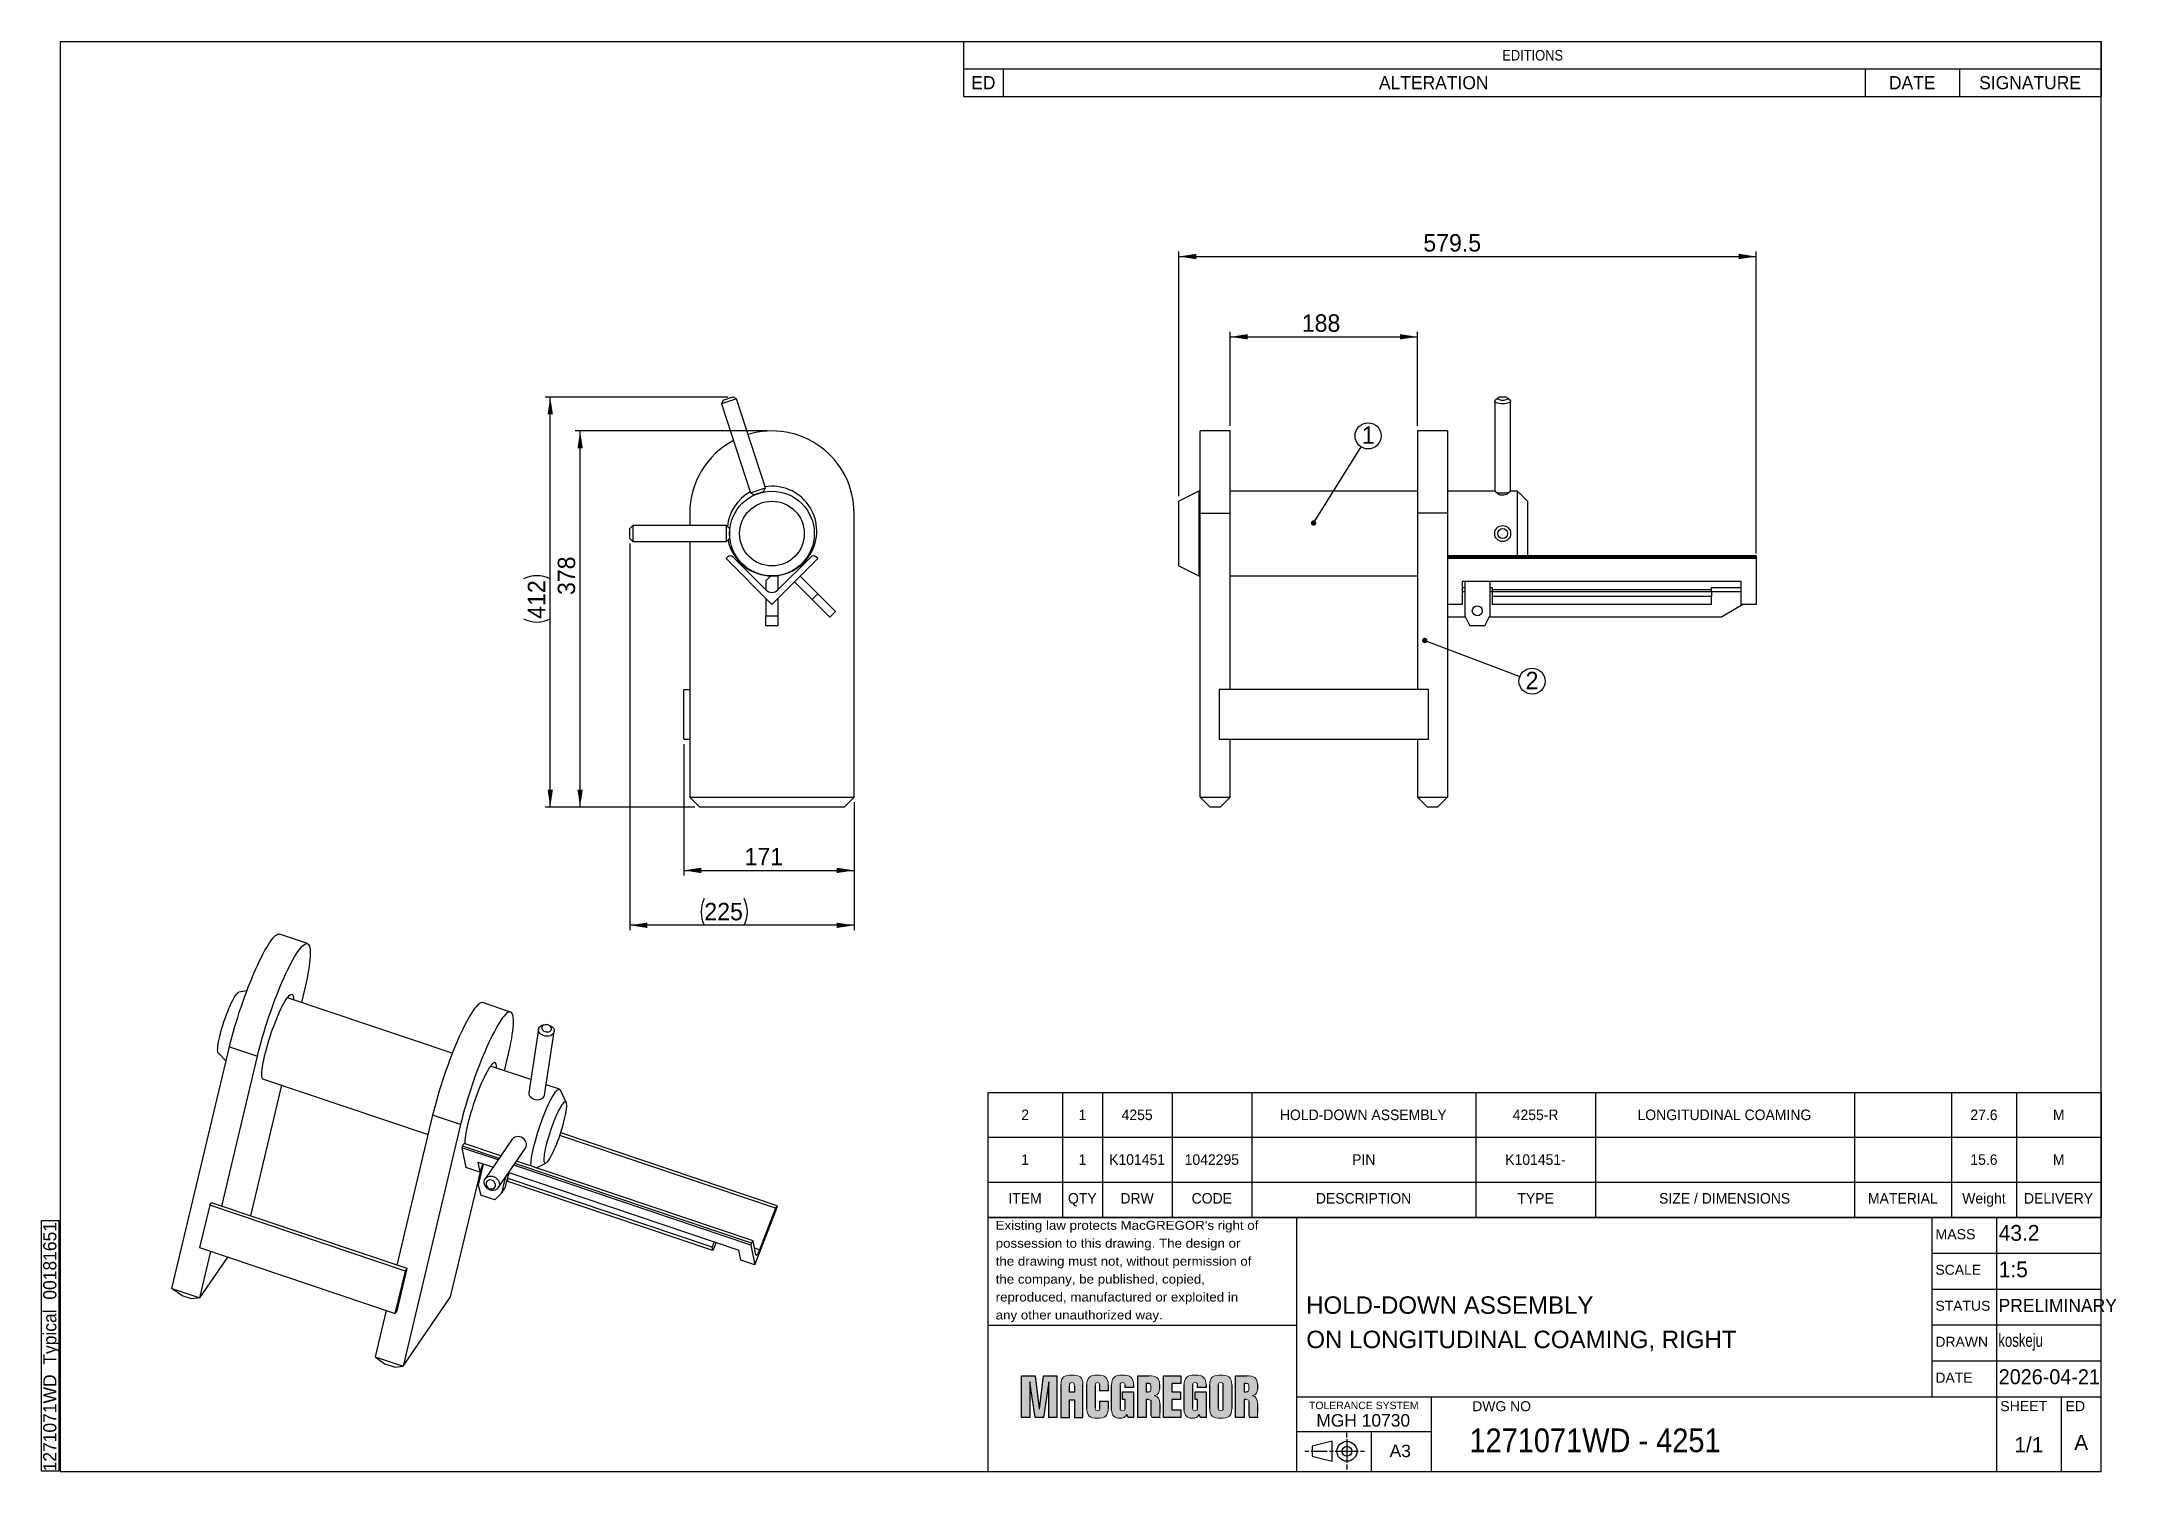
# Model space of a CAD drawing. Header units: millimetres. Extents: x 8 to 2090, y 25 to 1460.
import ezdxf

# ---------------------------------------------------------------- set-up
doc = ezdxf.new("R2010")
doc.units = ezdxf.units.MM
doc.header["$LTSCALE"] = 5
doc.layers.add('AM_0', color=7, linetype='Continuous', lineweight=25)
for name, color, linetype in [('AM_5', 3, 'Continuous'), ('AM_6', 2, 'Continuous'), ('AM_8', 1, 'Continuous')]:
    doc.layers.add(name, color=color, linetype=linetype)
doc.styles.add('SLDTEXTSTYLE0', font='ARIAL.TTF', dxfattribs={"width": 0.948})
doc.styles.add('SLDTEXTSTYLE1', font='ARIAL.TTF', dxfattribs={"width": 0.9875})
doc.styles.add('SLDTEXTSTYLE2', font='GOTHIC.TTF', dxfattribs={"width": 0.913})
doc.styles.add('SLDTEXTSTYLE3', font='ARIAL.TTF')
doc.styles.add('SLDTEXTSTYLE4', font='ARIAL.TTF', dxfattribs={"width": 1.061948})
doc.styles.add('SLDTEXTSTYLE5', font='ARIALN.TTF', dxfattribs={"width": 0.87})
doc.styles.get("Standard").update_dxf_attribs({"font": 'ARIAL.TTF'})
doc.dimstyles.new('SLDDIMSTYLE0', dxfattribs={"dimtxt": 17.5, "dimasz": 17.5, "dimexe": 0, "dimexo": 0.0625, "dimgap": 4.375, "dimtad": 1, "dimdec": 1, "dimrnd": 1e-09, "dimzin": 12, "dimdsep": 46, "dimtxsty": 'SLDTEXTSTYLE0', "dimsah": 1, "dimcen": 0.09, "dimadec": 0, "dimazin": 3, "dimtfac": 1, "dimtdec": 1, "dimtofl": 0, "dimtmove": 0, "dimatfit": 3, "dimfxl": 1, "dimfrac": 2, "dimtolj": 1, "dimtzin": 12, "dimarcsym": 0})
doc.dimstyles.new('SLDDIMSTYLE1', dxfattribs={"dimtxt": 0.18, "dimasz": 5.384615, "dimexe": 0, "dimexo": 0.0625, "dimgap": 0, "dimtad": 0, "dimtih": 1, "dimtoh": 1, "dimdec": 0, "dimrnd": 1e-09, "dimzin": 0, "dimdsep": 46, "dimtxsty": 'STANDARD', "dimblk1": 'DOT', "dimblk2": 'DOT', "dimsah": 1, "dimcen": 0.09, "dimadec": 0, "dimazin": 0, "dimtfac": 5.384615, "dimtdec": 0, "dimtofl": 0, "dimtmove": 0, "dimatfit": 3, "dimldrblk": 'DOT', "dimfxl": 1, "dimfrac": 2, "dimtolj": 1, "dimtzin": 0, "dimarcsym": 0})
doc.dimstyles.new('SLDDIMSTYLE2', dxfattribs={"dimtxt": 17.5, "dimasz": 17.5, "dimexe": 0, "dimexo": 0.0625, "dimgap": 4.375, "dimtad": 1, "dimdec": 0, "dimrnd": 1e-09, "dimzin": 12, "dimdsep": 46, "dimtxsty": 'SLDTEXTSTYLE0', "dimsah": 1, "dimcen": 0.09, "dimadec": 0, "dimazin": 3, "dimtfac": 1, "dimtdec": 0, "dimtofl": 0, "dimtmove": 0, "dimatfit": 3, "dimfxl": 1, "dimfrac": 2, "dimtolj": 1, "dimtzin": 12, "dimarcsym": 0})

msp = doc.modelspace()

# ---------------------------------------------------------------- texts
at = {"layer": 'AM_6'}
for s, insert, char_height, attachment_point, style in [("Existing law protects MacGREGOR's right of", (965.43, 276.39), 9, 1, 'SLDTEXTSTYLE4'), ('43.2', (1972.26, 272.24), 15.875, 1, 'SLDTEXTSTYLE0'), ('possession to this drawing. The design or', (965.43, 258.39), 9, 1, 'SLDTEXTSTYLE4'), ('MASS', (1908.75, 268.03), 10.16, 1, 'SLDTEXTSTYLE3'), ('the drawing must not, without permission of', (965.43, 240.39), 9, 1, 'SLDTEXTSTYLE4'), ('SCALE', (1908.75, 232.3), 10, 1, 'SLDTEXTSTYLE3'), ('1:5', (1972.26, 235.62), 15.875, 1, 'SLDTEXTSTYLE0'), ('the company, be published, copied,', (965.43, 222.39), 9, 1, 'SLDTEXTSTYLE4'), ('reproduced, manufactured or exploited in', (965.43, 204.39), 9, 1, 'SLDTEXTSTYLE4'), ('HOLD-DOWN ASSEMBLY', (1277.07, 200.58), 17.5, 1, 'SLDTEXTSTYLE1'), ('STATUS', (1908.75, 196.15), 10, 1, 'SLDTEXTSTYLE3'), ('PRELIMINARY', (1972.12, 198.09), 13.2292, 1, 'SLDTEXTSTYLE0'), ('any other unauthorized way.', (965.43, 186.39), 9, 1, 'SLDTEXTSTYLE4'), ('ON LONGITUDINAL COAMING, RIGHT', (1277.26, 166.13), 17.5, 1, 'SLDTEXTSTYLE1'), ('DRAWN', (1908.75, 160.05), 10, 1, 'SLDTEXTSTYLE3'), ('koskeju', (1971.92, 163.19), 13.229, 1, 'SLDTEXTSTYLE5'), ('2026-04-21', (1972.26, 127.45), 15, 1, 'SLDTEXTSTYLE0'), ('DATE', (1908.75, 123.99), 10, 1, 'SLDTEXTSTYLE3'), ('TOLERANCE SYSTEM', (1279.92, 94.89), 7.5, 1, 'SLDTEXTSTYLE3'), ('DWG NO', (1443.78, 95.36), 10, 1, 'SLDTEXTSTYLE3'), ('SHEET', (1973.8, 95.55), 10.16, 1, 'SLDTEXTSTYLE3'), ('ED', (2039.26, 95.52), 10.16, 1, 'SLDTEXTSTYLE3'), ('MGH 10730', (1287.29, 82.38), 12.5, 1, 'SLDTEXTSTYLE3'), ('1271071WD - 4251', (1440.97, 67.99), 23.8125, 1, 'SLDTEXTSTYLE2'), ('A3', (1360.87, 51.75), 12.5, 1, 'SLDTEXTSTYLE3'), ('1/1', (2002.5, 59.37), 15.24, 2, 'SLDTEXTSTYLE1'), ('A', (2055.04, 61.54), 15.24, 2, 'SLDTEXTSTYLE1')]:
    msp.add_mtext(s, dxfattribs=dict(at, insert=insert, char_height=char_height, attachment_point=attachment_point, style=style))

# ---------------------------------------------------------------- blocks, each defined once
blk = doc.blocks.new('SW_NOTE_0')
at = {"layer": 'AM_6', "color": 0}
for p, q in [((-18.8, 0.2), (-18.8, 251.9)), ((-18.8, 251.9), (-1.4, 251.9)), ((-1.4, 251.9), (-1.4, 0.2)), ((-1.4, 0.2), (-18.8, 0.2))]:
    blk.add_line(p, q, dxfattribs=at)
at = {"layer": 'AM_6', "color": 0, "insert": (-17.1, 0), "char_height": 13.229, "attachment_point": 1, "rotation": 90, "style": 'SLDTEXTSTYLE0'}
blk.add_mtext('1271071WD_Typical_00181651', dxfattribs=at)
blk = doc.blocks.new('SW_TABLEANNOTATION_0')
at = {"layer": 'AM_0', "color": 0}
for p, q in [((0, 0), (0, -27.3)), ((0, 0), (40, 0)), ((40, 0), (905, 0)), ((905, 0), (1000, 0)), ((1000, 0), (1142, 0)), ((1142, 0), (1142, -27.3)), ((0, -27.3), (0, -55.3)), ((0, -27.3), (40, -27.3)), ((40, -27.3), (40, -55.3)), ((40, -27.3), (905, -27.3)), ((905, -27.3), (905, -55.3)), ((905, -27.3), (1000, -27.3)), ((1000, -27.3), (1000, -55.3)), ((1000, -27.3), (1142, -27.3)), ((1142, -27.3), (1142, -55.3)), ((0, -55.3), (40, -55.3)), ((40, -55.3), (905, -55.3)), ((905, -55.3), (1000, -55.3)), ((1000, -55.3), (1142, -55.3))]:
    blk.add_line(p, q, dxfattribs=at)
at = {"layer": 'AM_0', "color": 0, "attachment_point": 1}
for s, insert, char_height, style in [('EDITIONS', (540.9, -8.5), 10.58, 'SLDTEXTSTYLE2'), ('ED', (7.8, -34.7), 13.23, 'SLDTEXTSTYLE0'), ('ALTERATION', (417.1, -34.7), 13.23, 'SLDTEXTSTYLE0'), ('DATE', (929, -34.7), 13.23, 'SLDTEXTSTYLE0'), ('SIGNATURE', (1019.6, -34.7), 13.23, 'SLDTEXTSTYLE0')]:
    blk.add_mtext(s, dxfattribs=dict(at, insert=insert, char_height=char_height, style=style))
blk = doc.blocks.new('SW_TABLEANNOTATION_1')
at = {"layer": 'AM_0', "color": 0}
for p, q in [((0, 89.9), (0, 45)), ((0, 89.9), (75, 89.9)), ((75, 89.9), (75, 45)), ((75, 89.9), (115, 89.9)), ((115, 89.9), (115, 45)), ((115, 89.9), (185, 89.9)), ((185, 89.9), (185, 45)), ((185, 89.9), (265, 89.9)), ((265, 89.9), (265, 45)), ((265, 89.9), (490, 89.9)), ((490, 89.9), (490, 45)), ((490, 89.9), (610, 89.9)), ((610, 89.9), (610, 45)), ((610, 89.9), (870, 89.9)), ((870, 89.9), (870, 45)), ((870, 89.9), (967.5, 89.9)), ((967.5, 89.9), (967.5, 45)), ((967.5, 89.9), (1032.5, 89.9)), ((1032.5, 89.9), (1032.5, 45)), ((1032.5, 89.9), (1117.5, 89.9)), ((1117.5, 89.9), (1117.5, 45)), ((0, 45), (0, 0)), ((0, 45), (75, 45)), ((75, 45), (75, 0)), ((75, 45), (115, 45)), ((115, 45), (115, 0)), ((115, 45), (185, 45)), ((185, 45), (185, 0)), ((185, 45), (265, 45)), ((265, 45), (265, 0)), ((265, 45), (490, 45)), ((490, 45), (490, 0)), ((490, 45), (610, 45)), ((610, 45), (610, 0)), ((610, 45), (870, 45)), ((870, 45), (870, 0)), ((870, 45), (967.5, 45)), ((967.5, 45), (967.5, 0)), ((967.5, 45), (1032.5, 45)), ((1032.5, 45), (1032.5, 0)), ((1032.5, 45), (1117.5, 45)), ((1117.5, 45), (1117.5, 0)), ((0, 0), (0, -35.5)), ((0, 0), (75, 0)), ((75, 0), (75, -35.5)), ((75, 0), (115, 0)), ((115, 0), (115, -35.5)), ((115, 0), (185, 0)), ((185, 0), (185, -35.5)), ((185, 0), (265, 0)), ((265, 0), (265, -35.5)), ((265, 0), (490, 0)), ((490, 0), (490, -35.5)), ((490, 0), (610, 0)), ((610, 0), (610, -35.5)), ((610, 0), (870, 0)), ((870, 0), (870, -35.5)), ((870, 0), (967.5, 0)), ((967.5, 0), (967.5, -35.5)), ((967.5, 0), (1032.5, 0)), ((1032.5, 0), (1032.5, -35.5)), ((1032.5, 0), (1117.5, 0)), ((1117.5, 0), (1117.5, -35.5)), ((0, -35.5), (75, -35.5)), ((75, -35.5), (115, -35.5)), ((115, -35.5), (185, -35.5)), ((185, -35.5), (265, -35.5)), ((265, -35.5), (490, -35.5)), ((490, -35.5), (610, -35.5)), ((610, -35.5), (870, -35.5)), ((870, -35.5), (967.5, -35.5)), ((967.5, -35.5), (1032.5, -35.5)), ((1032.5, -35.5), (1117.5, -35.5))]:
    blk.add_line(p, q, dxfattribs=at)
at = {"layer": 'AM_0', "color": 0, "attachment_point": 1, "style": 'SLDTEXTSTYLE0'}
for s, insert, char_height in [('2', (33.6, 72.7), 10.6), ('1', (91.1, 72.7), 10.6), ('4255', (134.3, 72.7), 10.58), ('HOLD-DOWN ASSEMBLY', (293.2, 72.7), 10.583), ('4255-R', (526.9, 72.7), 10.58), ('LONGITUDINAL COAMING', (652.2, 72.7), 10.583), ('27.6', (986.3, 72.7), 10.58), ('M', (1069.1, 72.7), 10.6), ('1', (33.6, 27.8), 10.6), ('1', (91.1, 27.8), 10.6), ('K101451', (121.8, 27.8), 10.58), ('1042295', (197.6, 27.8), 10.58), ('PIN', (365.7, 27.8), 10.58), ('K101451-', (519.4, 27.8), 10.58), ('15.6', (986.3, 27.8), 10.58), ('M', (1069.1, 27.8), 10.6), ('ITEM', (20.6, -11.1), 10.58), ('QTY', (80.5, -11.1), 10.58), ('DRW', (133.1, -11.1), 10.58), ('CODE', (204.6, -11.1), 10.58), ('DESCRIPTION', (329.3, -11.1), 10.583), ('TYPE', (531.6, -11.1), 10.58), ('SIZE / DIMENSIONS', (673.8, -11.1), 10.583), ('MATERIAL', (883.5, -11.1), 10.58), ('Weight', (978.1, -11.1), 10.58), ('DELIVERY', (1040.1, -11.1), 10.58)]:
    blk.add_mtext(s, dxfattribs=dict(at, insert=insert, char_height=char_height))
blk = doc.blocks.new('_D')
at = {"layer": 'AM_5'}
for p, q in [((1200.8, 1074.2), (1200.8, 1168.6)), ((1388.8, 1074.2), (1388.8, 1168.6)), ((1200.8, 1163.6), (1388.8, 1163.6))]:
    blk.add_line(p, q, dxfattribs=at)
for points in [[(1200.8, 1163.6), (1218.3, 1161), (1218.3, 1166.3)], [(1388.8, 1163.6), (1371.3, 1166.3), (1371.3, 1161)]]:
    blk.add_solid(points, dxfattribs=at)
at = {"layer": 'AM_5', "insert": (1272.7, 1186.2), "char_height": 17.5, "attachment_point": 1, "style": 'SLDTEXTSTYLE0'}
blk.add_mtext('188', dxfattribs=at)
blk = doc.blocks.new('_D_1')
at = {"layer": 'AM_5'}
for p, q in [((1149.3, 1003.7), (1149.3, 1249.2)), ((1149.3, 1244.2), (1728.8, 1244.2)), ((1728.8, 946.1), (1728.8, 1249.2))]:
    blk.add_line(p, q, dxfattribs=at)
for points in [[(1149.3, 1244.2), (1166.8, 1241.5), (1166.8, 1246.9)], [(1728.8, 1244.2), (1711.3, 1246.9), (1711.3, 1241.5)]]:
    blk.add_solid(points, dxfattribs=at)
at = {"layer": 'AM_5', "insert": (1394.7, 1266.7), "char_height": 17.5, "attachment_point": 1, "style": 'SLDTEXTSTYLE0'}
blk.add_mtext('579.5', dxfattribs=at)
blk = doc.blocks.new('SW_NOTE_0_1')
at = {"layer": 'AM_6', "color": 0}
blk.add_circle((6.9, 11.1), 13.1, dxfattribs=at)
at = {"layer": 'AM_6', "color": 0, "insert": (7.1, 20.7), "char_height": 17.5, "attachment_point": 2, "style": 'SLDTEXTSTYLE0'}
blk.add_mtext('1', dxfattribs=at)
blk = doc.blocks.new('_Dot')
at = {"color": 0, "linetype": 'ByBlock', "lineweight": -2}
blk.add_line((-0.5, 0), (-1, 0), dxfattribs=at)
at = {"color": 0, "linetype": 'ByBlock', "const_width": 0.5}
blk.add_lwpolyline([(-0.25, 0, 1), (0.25, 0, 1)], format="xyb", close=True, dxfattribs=at)
blk = doc.blocks.new('SW_NOTE_0_2')
at = {"layer": 'AM_6', "color": 0}
blk.add_circle((12.2, -4.6), 13.1, dxfattribs=at)
at = {"layer": 'AM_6', "color": 0, "insert": (12.2, 4.8), "char_height": 17.5, "attachment_point": 2, "style": 'SLDTEXTSTYLE0'}
blk.add_mtext('2', dxfattribs=at)
blk = doc.blocks.new('_D_2')
at = {"layer": 'AM_5'}
for p, q in [((652.3, 754.7), (652.3, 623.1)), ((823.3, 696.7), (823.3, 623.1)), ((652.3, 628.1), (823.3, 628.1))]:
    blk.add_line(p, q, dxfattribs=at)
for points in [[(652.3, 628.1), (669.8, 625.4), (669.8, 630.8)], [(823.3, 628.1), (805.8, 630.8), (805.8, 625.4)]]:
    blk.add_solid(points, dxfattribs=at)
at = {"layer": 'AM_5', "insert": (713.4, 650.7), "char_height": 17.5, "attachment_point": 1, "style": 'SLDTEXTSTYLE0'}
blk.add_mtext('171', dxfattribs=at)
blk = doc.blocks.new('_D_3')
at = {"layer": 'AM_5'}
for p, q in [((735.8, 1069.2), (543.3, 1069.2)), ((548.3, 691.7), (548.3, 1069.2)), ((663.3, 691.7), (543.3, 691.7))]:
    blk.add_line(p, q, dxfattribs=at)
for points in [[(548.3, 1069.2), (545.6, 1051.7), (551, 1051.7)], [(548.3, 691.7), (551, 709.2), (545.6, 709.2)]]:
    blk.add_solid(points, dxfattribs=at)
at = {"layer": 'AM_5', "insert": (525.8, 904.5), "char_height": 17.5, "attachment_point": 1, "rotation": 90, "style": 'SLDTEXTSTYLE0'}
blk.add_mtext('378', dxfattribs=at)
blk = doc.blocks.new('_D_4')
at = {"layer": 'AM_5'}
for p, q in [((696.6, 1103.2), (513.3, 1103.2)), ((518.3, 691.7), (518.3, 1103.2)), ((663.3, 691.7), (513.3, 691.7))]:
    blk.add_line(p, q, dxfattribs=at)
for centre, start, end in [((504.9, 893.8), 63.4349, 116.5651), ((504.9, 907.4), 243.4349, 296.5651)]:
    blk.add_arc(centre, 30, start, end, dxfattribs=at)
for points in [[(518.3, 1103.2), (515.6, 1085.7), (521, 1085.7)], [(518.3, 691.7), (521, 709.2), (515.6, 709.2)]]:
    blk.add_solid(points, dxfattribs=at)
at = {"layer": 'AM_5', "insert": (495.8, 880.6), "char_height": 17.5, "attachment_point": 1, "rotation": 90, "style": 'SLDTEXTSTYLE0'}
blk.add_mtext('412', dxfattribs=at)
blk = doc.blocks.new('_D_5')
at = {"layer": 'AM_5'}
for p, q in [((598.3, 956.2), (598.3, 568)), ((823.3, 696.7), (823.3, 568)), ((823.3, 573), (598.3, 573))]:
    blk.add_line(p, q, dxfattribs=at)
for centre, start, end in [((699.8, 586.4), 153.4349, 206.5651), ((686.2, 586.4), 333.4349, 26.5651)]:
    blk.add_arc(centre, 30, start, end, dxfattribs=at)
for points in [[(598.3, 573), (615.8, 570.3), (615.8, 575.7)], [(823.3, 573), (805.8, 575.7), (805.8, 570.3)]]:
    blk.add_solid(points, dxfattribs=at)
at = {"layer": 'AM_5', "insert": (673, 595.5), "char_height": 17.5, "attachment_point": 1, "style": 'SLDTEXTSTYLE0'}
blk.add_mtext('225', dxfattribs=at)

# ---------------------------------------------------------------- dimensions: what is measured, and where the dimension line sits
at = {"layer": 'AM_5'}
for base, p1, p2, picture, middle in [((1728.84, 1244.16), (1149.34, 998.66), (1728.84, 941.09), '_D_1', (1424.79, 1244.16)), ((1388.84, 1163.65), (1200.84, 1069.16), (1388.84, 1069.16), '_D', (1292.74, 1163.65)), ((823.33, 628.11), (652.33, 759.66), (823.33, 701.66), '_D_2', (733.47, 628.11))]:
    dim = msp.add_linear_dim(base=base, p1=p1, p2=p2, dimstyle='SLDDIMSTYLE0', dxfattribs=at)
    dim.commit()
    dim.dimension.update_dxf_attribs({"geometry": picture, "text_midpoint": middle, "dimtype": 160})
dim = msp.add_linear_dim(base=(518.33, 1103.23), p1=(668.33, 691.66), p2=(701.55, 1103.23), angle=90, text='(<>)', dimstyle='SLDDIMSTYLE2', dxfattribs=at)
dim.commit()
dim.dimension.update_dxf_attribs({"geometry": '_D_4', "text_midpoint": (518.33, 900.61), "dimtype": 160})
dim = msp.add_linear_dim(base=(548.33247049, 1069.16358772), p1=(668.33247049, 691.66358772), p2=(740.83247049, 1069.16358772), angle=90, dimstyle='SLDDIMSTYLE2', dxfattribs=at)
dim.commit()
dim.dimension.update_dxf_attribs({"geometry": '_D_3', "text_midpoint": (548.33247049, 924.55621491), "dimtype": 160})
dim = msp.add_linear_dim(base=(598.33, 572.96), p1=(823.33, 701.66), p2=(598.33, 961.16), text='(<>)', dimstyle='SLDDIMSTYLE0', dxfattribs=at)
dim.commit()
dim.dimension.update_dxf_attribs({"geometry": '_D_5', "text_midpoint": (693.03, 572.96), "dimtype": 160})

# ---------------------------------------------------------------- hatches: boundary and pattern name
at = {"layer": 'AM_8'}
for points in [[(1005.07, 120.82), (1009.23, 87.67), (1009.35, 87.67), (1013.33, 120.82), (1026.92, 120.82), (1026.92, 79), (1018.83, 79), (1018.83, 114.73), (1018.72, 114.73), (1013.45, 79), (1004.95, 79), (999.68, 114.73), (999.57, 114.73), (999.57, 79), (991.48, 79), (991.48, 120.82)], [(1133.79, 79), (1133.79, 120.82), (1151.36, 120.82), (1151.36, 113.21), (1142.34, 113.21), (1142.34, 104.66), (1150.95, 104.66), (1150.95, 97.04), (1142.34, 97.04), (1142.34, 86.62), (1151.36, 86.62), (1151.36, 79)]]:
    msp.add_hatch(color=256, dxfattribs=at).paths.add_polyline_path(points, flags=0)
h = msp.add_hatch(color=256, dxfattribs=at)
edge = h.paths.add_edge_path(flags=0)
edge.add_spline(control_points=[(1053.02, 111.83), (1053.02, 119.72), (1049.47, 121.64), (1041.97, 121.64)], knot_values=[9, 9, 9, 9, 10, 10, 10, 10], weights=[1, 1, 1, 1], degree=3, periodic=0)
edge.add_spline(control_points=[(1041.97, 121.64), (1034.45, 121.64), (1030.95, 119.72), (1030.95, 111.83)], knot_values=[0, 0, 0, 0, 1, 1, 1, 1], weights=[1, 1, 1, 1], degree=3, periodic=0)
edge.add_line((1030.95, 111.83), (1030.95, 108.94))
edge.add_line((1030.95, 108.94), (1030.95, 79.01))
edge.add_line((1030.95, 79.01), (1039.5, 79.01))
edge.add_line((1039.5, 79.01), (1039.5, 96.85))
edge.add_line((1039.5, 96.85), (1044.41, 96.85))
edge.add_line((1044.41, 96.85), (1044.41, 79.01))
edge.add_line((1044.41, 79.01), (1053.02, 79.01))
edge.add_line((1053.02, 79.01), (1053.02, 111.83))
edge = h.paths.add_edge_path(flags=0)
edge.add_spline(control_points=[(1039.5, 110.57), (1039.5, 113.49), (1040.2, 114.06), (1041.97, 114.06)], knot_values=[2, 2, 2, 2, 3, 3, 3, 3], weights=[1, 1, 1, 1], degree=3, periodic=0)
edge.add_spline(control_points=[(1041.97, 114.06), (1043.72, 114.06), (1044.41, 113.49), (1044.41, 110.57)], knot_values=[3, 3, 3, 3, 4, 4, 4, 4], weights=[1, 1, 1, 1], degree=3, periodic=0)
edge.add_line((1044.41, 110.57), (1044.41, 104.58))
edge.add_line((1044.41, 104.58), (1039.5, 104.58))
edge.add_line((1039.5, 104.58), (1039.5, 110.57))
h = msp.add_hatch(color=256, dxfattribs=at)
edge = h.paths.add_edge_path(flags=0)
edge.add_spline(control_points=[(1067.62, 78.18), (1059.83, 78.18), (1056.84, 81.11), (1056.84, 88.02)], knot_values=[14, 14, 14, 14, 15, 15, 15, 15], weights=[1, 1, 1, 1], degree=3, periodic=0)
edge.add_line((1056.84, 88.02), (1056.84, 111.8))
edge.add_spline(control_points=[(1056.84, 111.8), (1056.84, 118.71), (1059.83, 121.64), (1067.62, 121.64)], knot_values=[0, 0, 0, 0, 1, 1, 1, 1], weights=[1, 1, 1, 1], degree=3, periodic=0)
edge.add_spline(control_points=[(1067.62, 121.64), (1075.41, 121.64), (1078.39, 118.71), (1078.39, 111.8)], knot_values=[1, 1, 1, 1, 2, 2, 2, 2], weights=[1, 1, 1, 1], degree=3, periodic=0)
edge.add_line((1078.39, 111.8), (1078.39, 105.89))
edge.add_line((1078.39, 105.89), (1069.84, 105.89))
edge.add_line((1069.84, 105.89), (1069.84, 112.15))
edge.add_spline(control_points=[(1069.84, 112.15), (1069.84, 113.38), (1068.79, 114.03), (1067.62, 114.03)], knot_values=[5, 5, 5, 5, 6, 6, 6, 6], weights=[1, 1, 1, 1], degree=3, periodic=0)
edge.add_spline(control_points=[(1067.62, 114.03), (1066.09, 114.03), (1065.39, 113.38), (1065.39, 111.1)], knot_values=[6, 6, 6, 6, 7, 7, 7, 7], weights=[1, 1, 1, 1], degree=3, periodic=0)
edge.add_line((1065.39, 111.1), (1065.39, 88.73))
edge.add_spline(control_points=[(1065.39, 88.73), (1065.39, 86.44), (1066.09, 85.8), (1067.62, 85.8)], knot_values=[8, 8, 8, 8, 9, 9, 9, 9], weights=[1, 1, 1, 1], degree=3, periodic=0)
edge.add_spline(control_points=[(1067.62, 85.8), (1068.79, 85.8), (1069.84, 86.44), (1069.84, 87.67)], knot_values=[9, 9, 9, 9, 10, 10, 10, 10], weights=[1, 1, 1, 1], degree=3, periodic=0)
edge.add_line((1069.84, 87.67), (1069.84, 95.4))
edge.add_line((1069.84, 95.4), (1078.39, 95.4))
edge.add_line((1078.39, 95.4), (1078.39, 88.02))
edge.add_spline(control_points=[(1078.39, 88.02), (1078.39, 81.11), (1075.41, 78.18), (1067.62, 78.18)], knot_values=[13, 13, 13, 13, 14, 14, 14, 14], weights=[1, 1, 1, 1], degree=3, periodic=0)
h = msp.add_hatch(color=256, dxfattribs=at)
edge = h.paths.add_edge_path(flags=0)
edge.add_spline(control_points=[(1092.8, 85.8), (1094.56, 85.8), (1095.26, 86.44), (1095.26, 88.08)], knot_values=[14, 14, 14, 14, 15, 15, 15, 15], weights=[1, 1, 1, 1], degree=3, periodic=0)
edge.add_line((1095.26, 88.08), (1095.26, 97.04))
edge.add_line((1095.26, 97.04), (1092.74, 97.04))
edge.add_line((1092.74, 97.04), (1092.74, 104.66))
edge.add_line((1092.74, 104.66), (1103.81, 104.66))
edge.add_line((1103.81, 104.66), (1103.81, 79))
edge.add_line((1103.81, 79), (1098.25, 79))
edge.add_line((1098.25, 79), (1097.02, 82.05))
edge.add_spline(control_points=[(1097.02, 82.05), (1095.26, 79.47), (1093.79, 78.18), (1090.11, 78.18)], knot_values=[2, 2, 2, 2, 3, 3, 3, 3], weights=[1, 1, 1, 1], degree=3, periodic=0)
edge.add_spline(control_points=[(1090.11, 78.18), (1085.13, 78.18), (1081.79, 81.11), (1081.79, 86.44)], knot_values=[3, 3, 3, 3, 4, 4, 4, 4], weights=[1, 1, 1, 1], degree=3, periodic=0)
edge.add_line((1081.79, 86.44), (1081.79, 111.8))
edge.add_spline(control_points=[(1081.79, 111.8), (1081.79, 118.71), (1084.78, 121.64), (1092.57, 121.64)], knot_values=[5, 5, 5, 5, 6, 6, 6, 6], weights=[1, 1, 1, 1], degree=3, periodic=0)
edge.add_spline(control_points=[(1092.57, 121.64), (1100.82, 121.64), (1103.81, 118.71), (1103.81, 111.8)], knot_values=[6, 6, 6, 6, 7, 7, 7, 7], weights=[1, 1, 1, 1], degree=3, periodic=0)
edge.add_line((1103.81, 111.8), (1103.81, 109.22))
edge.add_line((1103.81, 109.22), (1095.26, 109.22))
edge.add_line((1095.26, 109.22), (1095.26, 111.74))
edge.add_spline(control_points=[(1095.26, 111.74), (1095.26, 113.38), (1094.56, 114.03), (1092.8, 114.03)], knot_values=[10, 10, 10, 10, 11, 11, 11, 11], weights=[1, 1, 1, 1], degree=3, periodic=0)
edge.add_spline(control_points=[(1092.8, 114.03), (1091.04, 114.03), (1090.34, 113.38), (1090.34, 111.74)], knot_values=[11, 11, 11, 11, 12, 12, 12, 12], weights=[1, 1, 1, 1], degree=3, periodic=0)
edge.add_line((1090.34, 111.74), (1090.34, 88.08))
edge.add_spline(control_points=[(1090.34, 88.08), (1090.34, 86.44), (1091.04, 85.8), (1092.8, 85.8)], knot_values=[13, 13, 13, 13, 14, 14, 14, 14], weights=[1, 1, 1, 1], degree=3, periodic=0)
h = msp.add_hatch(color=256, dxfattribs=at)
edge = h.paths.add_edge_path(flags=0)
edge.add_spline(control_points=[(1121.55, 94.93), (1121.55, 96.34), (1120.56, 97.04), (1118.8, 97.04)], knot_values=[12, 12, 12, 12, 13, 13, 13, 13], weights=[1, 1, 1, 1], degree=3, periodic=0)
edge.add_line((1118.8, 97.04), (1116.63, 97.04))
edge.add_line((1116.63, 97.04), (1116.63, 79))
edge.add_line((1116.63, 79), (1108.08, 79))
edge.add_line((1108.08, 79), (1108.08, 120.82))
edge.add_line((1108.08, 120.82), (1119.04, 120.82))
edge.add_spline(control_points=[(1119.04, 120.82), (1126.53, 120.82), (1129.87, 118.95), (1129.87, 112.27)], knot_values=[2, 2, 2, 2, 3, 3, 3, 3], weights=[1, 1, 1, 1], degree=3, periodic=0)
edge.add_line((1129.87, 112.27), (1129.87, 107.29))
edge.add_spline(control_points=[(1129.87, 107.29), (1129.87, 104.77), (1128.82, 101.61), (1124.95, 101.03)], knot_values=[4, 4, 4, 4, 5, 5, 5, 5], weights=[1, 1, 1, 1], degree=3, periodic=0)
edge.add_line((1124.95, 101.03), (1124.95, 100.91))
edge.add_spline(control_points=[(1124.95, 100.91), (1128.46, 100.32), (1130.1, 97.98), (1130.1, 92.65)], knot_values=[6, 6, 6, 6, 7, 7, 7, 7], weights=[1, 1, 1, 1], degree=3, periodic=0)
edge.add_line((1130.1, 92.65), (1130.1, 83.57))
edge.add_spline(control_points=[(1130.1, 83.57), (1130.1, 80.35), (1130.1, 79.65), (1130.69, 79)], knot_values=[8, 8, 8, 8, 9, 9, 9, 9], weights=[1, 1, 1, 1], degree=3, periodic=0)
edge.add_line((1130.69, 79), (1122.08, 79))
edge.add_spline(control_points=[(1122.08, 79), (1121.73, 79.65), (1121.55, 80.23), (1121.55, 80.7)], knot_values=[10, 10, 10, 10, 11, 11, 11, 11], weights=[1, 1, 1, 1], degree=3, periodic=0)
edge.add_line((1121.55, 80.7), (1121.55, 94.93))
edge = h.paths.add_edge_path(flags=0)
edge.add_spline(control_points=[(1118.8, 104.66), (1120.62, 104.66), (1121.32, 105.24), (1121.32, 108.93)], knot_values=[1, 1, 1, 1, 2, 2, 2, 2], weights=[1, 1, 1, 1], degree=3, periodic=0)
edge.add_spline(control_points=[(1121.32, 108.93), (1121.32, 112.39), (1120.85, 113.21), (1118.8, 113.21)], knot_values=[2, 2, 2, 2, 3, 3, 3, 3], weights=[1, 1, 1, 1], degree=3, periodic=0)
edge.add_line((1118.8, 113.21), (1116.63, 113.21))
edge.add_line((1116.63, 113.21), (1116.63, 104.66))
edge.add_line((1116.63, 104.66), (1118.8, 104.66))
h = msp.add_hatch(color=256, dxfattribs=at)
edge = h.paths.add_edge_path(flags=0)
edge.add_spline(control_points=[(1165.59, 85.8), (1167.35, 85.8), (1168.05, 86.44), (1168.05, 88.08)], knot_values=[14, 14, 14, 14, 15, 15, 15, 15], weights=[1, 1, 1, 1], degree=3, periodic=0)
edge.add_line((1168.05, 88.08), (1168.05, 97.04))
edge.add_line((1168.05, 97.04), (1165.54, 97.04))
edge.add_line((1165.54, 97.04), (1165.54, 104.66))
edge.add_line((1165.54, 104.66), (1176.6, 104.66))
edge.add_line((1176.6, 104.66), (1176.6, 79))
edge.add_line((1176.6, 79), (1171.04, 79))
edge.add_line((1171.04, 79), (1169.81, 82.05))
edge.add_spline(control_points=[(1169.81, 82.05), (1168.05, 79.47), (1166.59, 78.18), (1162.9, 78.18)], knot_values=[2, 2, 2, 2, 3, 3, 3, 3], weights=[1, 1, 1, 1], degree=3, periodic=0)
edge.add_spline(control_points=[(1162.9, 78.18), (1157.92, 78.18), (1154.58, 81.11), (1154.58, 86.44)], knot_values=[3, 3, 3, 3, 4, 4, 4, 4], weights=[1, 1, 1, 1], degree=3, periodic=0)
edge.add_line((1154.58, 86.44), (1154.58, 111.8))
edge.add_spline(control_points=[(1154.58, 111.8), (1154.58, 118.71), (1157.57, 121.64), (1165.36, 121.64)], knot_values=[5, 5, 5, 5, 6, 6, 6, 6], weights=[1, 1, 1, 1], degree=3, periodic=0)
edge.add_spline(control_points=[(1165.36, 121.64), (1173.62, 121.64), (1176.6, 118.71), (1176.6, 111.8)], knot_values=[6, 6, 6, 6, 7, 7, 7, 7], weights=[1, 1, 1, 1], degree=3, periodic=0)
edge.add_line((1176.6, 111.8), (1176.6, 109.22))
edge.add_line((1176.6, 109.22), (1168.05, 109.22))
edge.add_line((1168.05, 109.22), (1168.05, 111.74))
edge.add_spline(control_points=[(1168.05, 111.74), (1168.05, 113.38), (1167.35, 114.03), (1165.59, 114.03)], knot_values=[10, 10, 10, 10, 11, 11, 11, 11], weights=[1, 1, 1, 1], degree=3, periodic=0)
edge.add_spline(control_points=[(1165.59, 114.03), (1163.84, 114.03), (1163.13, 113.38), (1163.13, 111.74)], knot_values=[11, 11, 11, 11, 12, 12, 12, 12], weights=[1, 1, 1, 1], degree=3, periodic=0)
edge.add_line((1163.13, 111.74), (1163.13, 88.08))
edge.add_spline(control_points=[(1163.13, 88.08), (1163.13, 86.44), (1163.84, 85.8), (1165.59, 85.8)], knot_values=[13, 13, 13, 13, 14, 14, 14, 14], weights=[1, 1, 1, 1], degree=3, periodic=0)
h = msp.add_hatch(color=256, dxfattribs=at)
edge = h.paths.add_edge_path(flags=0)
edge.add_spline(control_points=[(1191.3, 78.18), (1183.81, 78.18), (1180.29, 80.18), (1180.29, 88.02)], knot_values=[4, 4, 4, 4, 5, 5, 5, 5], weights=[1, 1, 1, 1], degree=3, periodic=0)
edge.add_line((1180.29, 88.02), (1180.29, 111.8))
edge.add_spline(control_points=[(1180.29, 111.8), (1180.29, 119.65), (1183.81, 121.64), (1191.3, 121.64)], knot_values=[0, 0, 0, 0, 1, 1, 1, 1], weights=[1, 1, 1, 1], degree=3, periodic=0)
edge.add_spline(control_points=[(1191.3, 121.64), (1198.8, 121.64), (1202.31, 119.65), (1202.31, 111.8)], knot_values=[1, 1, 1, 1, 2, 2, 2, 2], weights=[1, 1, 1, 1], degree=3, periodic=0)
edge.add_line((1202.31, 111.8), (1202.31, 88.02))
edge.add_spline(control_points=[(1202.31, 88.02), (1202.31, 80.18), (1198.8, 78.18), (1191.3, 78.18)], knot_values=[3, 3, 3, 3, 4, 4, 4, 4], weights=[1, 1, 1, 1], degree=3, periodic=0)
edge = h.paths.add_edge_path(flags=0)
edge.add_spline(control_points=[(1193.76, 111.74), (1193.76, 113.38), (1193.06, 114.03), (1191.3, 114.03)], knot_values=[3, 3, 3, 3, 4, 4, 4, 4], weights=[1, 1, 1, 1], degree=3, periodic=0)
edge.add_spline(control_points=[(1191.3, 114.03), (1189.55, 114.03), (1188.84, 113.38), (1188.84, 111.74)], knot_values=[4, 4, 4, 4, 5, 5, 5, 5], weights=[1, 1, 1, 1], degree=3, periodic=0)
edge.add_line((1188.84, 111.74), (1188.84, 88.08))
edge.add_spline(control_points=[(1188.84, 88.08), (1188.84, 86.44), (1189.55, 85.8), (1191.3, 85.8)], knot_values=[0, 0, 0, 0, 1, 1, 1, 1], weights=[1, 1, 1, 1], degree=3, periodic=0)
edge.add_spline(control_points=[(1191.3, 85.8), (1193.06, 85.8), (1193.76, 86.44), (1193.76, 88.08)], knot_values=[1, 1, 1, 1, 2, 2, 2, 2], weights=[1, 1, 1, 1], degree=3, periodic=0)
edge.add_line((1193.76, 88.08), (1193.76, 111.74))
h = msp.add_hatch(color=256, dxfattribs=at)
edge = h.paths.add_edge_path(flags=0)
edge.add_spline(control_points=[(1219.76, 94.93), (1219.76, 96.34), (1218.77, 97.04), (1217.01, 97.04)], knot_values=[12, 12, 12, 12, 13, 13, 13, 13], weights=[1, 1, 1, 1], degree=3, periodic=0)
edge.add_line((1217.01, 97.04), (1214.85, 97.04))
edge.add_line((1214.85, 97.04), (1214.85, 79))
edge.add_line((1214.85, 79), (1206.29, 79))
edge.add_line((1206.29, 79), (1206.29, 120.82))
edge.add_line((1206.29, 120.82), (1217.25, 120.82))
edge.add_spline(control_points=[(1217.25, 120.82), (1224.74, 120.82), (1228.08, 118.95), (1228.08, 112.27)], knot_values=[2, 2, 2, 2, 3, 3, 3, 3], weights=[1, 1, 1, 1], degree=3, periodic=0)
edge.add_line((1228.08, 112.27), (1228.08, 107.29))
edge.add_spline(control_points=[(1228.08, 107.29), (1228.08, 104.77), (1227.03, 101.61), (1223.16, 101.03)], knot_values=[4, 4, 4, 4, 5, 5, 5, 5], weights=[1, 1, 1, 1], degree=3, periodic=0)
edge.add_line((1223.16, 101.03), (1223.16, 100.91))
edge.add_spline(control_points=[(1223.16, 100.91), (1226.68, 100.32), (1228.32, 97.98), (1228.32, 92.65)], knot_values=[6, 6, 6, 6, 7, 7, 7, 7], weights=[1, 1, 1, 1], degree=3, periodic=0)
edge.add_line((1228.32, 92.65), (1228.32, 83.57))
edge.add_spline(control_points=[(1228.32, 83.57), (1228.32, 80.35), (1228.32, 79.65), (1228.9, 79)], knot_values=[8, 8, 8, 8, 9, 9, 9, 9], weights=[1, 1, 1, 1], degree=3, periodic=0)
edge.add_line((1228.9, 79), (1220.29, 79))
edge.add_spline(control_points=[(1220.29, 79), (1219.94, 79.65), (1219.76, 80.23), (1219.76, 80.7)], knot_values=[10, 10, 10, 10, 11, 11, 11, 11], weights=[1, 1, 1, 1], degree=3, periodic=0)
edge.add_line((1219.76, 80.7), (1219.76, 94.93))
edge = h.paths.add_edge_path(flags=0)
edge.add_spline(control_points=[(1217.01, 104.66), (1218.83, 104.66), (1219.53, 105.24), (1219.53, 108.93)], knot_values=[1, 1, 1, 1, 2, 2, 2, 2], weights=[1, 1, 1, 1], degree=3, periodic=0)
edge.add_spline(control_points=[(1219.53, 108.93), (1219.53, 112.39), (1219.06, 113.21), (1217.01, 113.21)], knot_values=[2, 2, 2, 2, 3, 3, 3, 3], weights=[1, 1, 1, 1], degree=3, periodic=0)
edge.add_line((1217.01, 113.21), (1214.85, 113.21))
edge.add_line((1214.85, 113.21), (1214.85, 104.66))
edge.add_line((1214.85, 104.66), (1217.01, 104.66))

# ---------------------------------------------------------------- linework, layer by layer
at = {"color": 22, "linetype": 'Continuous', "lineweight": 18, "true_color": 0xe13800}
for points in [[(1041.97, 121.64), (1034.45, 121.64), (1030.95, 119.72), (1030.95, 111.83)], [(1039.5, 110.57), (1039.5, 113.49), (1040.2, 114.06), (1041.97, 114.06)], [(1053.02, 111.83), (1053.02, 119.72), (1049.47, 121.64), (1041.97, 121.64)], [(1041.97, 114.06), (1043.72, 114.06), (1044.41, 113.49), (1044.41, 110.57)], [(1056.84, 111.8), (1056.84, 118.71), (1059.83, 121.64), (1067.62, 121.64)], [(1067.62, 114.03), (1066.09, 114.03), (1065.39, 113.38), (1065.39, 111.1)], [(1067.62, 121.64), (1075.41, 121.64), (1078.39, 118.71), (1078.39, 111.8)], [(1069.84, 112.15), (1069.84, 113.38), (1068.79, 114.03), (1067.62, 114.03)], [(1081.79, 111.8), (1081.79, 118.71), (1084.78, 121.64), (1092.57, 121.64)], [(1092.8, 114.03), (1091.04, 114.03), (1090.34, 113.38), (1090.34, 111.74)], [(1092.57, 121.64), (1100.82, 121.64), (1103.81, 118.71), (1103.81, 111.8)], [(1095.26, 111.74), (1095.26, 113.38), (1094.56, 114.03), (1092.8, 114.03)], [(1121.32, 108.93), (1121.32, 112.39), (1120.85, 113.21), (1118.8, 113.21)], [(1118.8, 104.66), (1120.62, 104.66), (1121.32, 105.24), (1121.32, 108.93)], [(1119.04, 120.82), (1126.53, 120.82), (1129.87, 118.95), (1129.87, 112.27)], [(1129.87, 107.29), (1129.87, 104.77), (1128.82, 101.61), (1124.95, 101.03)], [(1154.58, 111.8), (1154.58, 118.71), (1157.57, 121.64), (1165.36, 121.64)], [(1165.59, 114.03), (1163.84, 114.03), (1163.13, 113.38), (1163.13, 111.74)], [(1165.36, 121.64), (1173.62, 121.64), (1176.6, 118.71), (1176.6, 111.8)], [(1168.05, 111.74), (1168.05, 113.38), (1167.35, 114.03), (1165.59, 114.03)], [(1180.29, 111.8), (1180.29, 119.65), (1183.81, 121.64), (1191.3, 121.64)], [(1191.3, 114.03), (1189.55, 114.03), (1188.84, 113.38), (1188.84, 111.74)], [(1191.3, 121.64), (1198.8, 121.64), (1202.31, 119.65), (1202.31, 111.8)], [(1193.76, 111.74), (1193.76, 113.38), (1193.06, 114.03), (1191.3, 114.03)], [(1219.53, 108.93), (1219.53, 112.39), (1219.06, 113.21), (1217.01, 113.21)], [(1217.01, 104.66), (1218.83, 104.66), (1219.53, 105.24), (1219.53, 108.93)], [(1217.25, 120.82), (1224.74, 120.82), (1228.08, 118.95), (1228.08, 112.27)], [(1228.08, 107.29), (1228.08, 104.77), (1227.03, 101.61), (1223.16, 101.03)], [(1067.62, 78.18), (1059.83, 78.18), (1056.84, 81.11), (1056.84, 88.02)], [(1065.39, 88.73), (1065.39, 86.44), (1066.09, 85.8), (1067.62, 85.8)], [(1078.39, 88.02), (1078.39, 81.11), (1075.41, 78.18), (1067.62, 78.18)], [(1067.62, 85.8), (1068.79, 85.8), (1069.84, 86.44), (1069.84, 87.67)], [(1090.11, 78.18), (1085.13, 78.18), (1081.79, 81.11), (1081.79, 86.44)], [(1090.34, 88.08), (1090.34, 86.44), (1091.04, 85.8), (1092.8, 85.8)], [(1092.8, 85.8), (1094.56, 85.8), (1095.26, 86.44), (1095.26, 88.08)], [(1121.55, 94.93), (1121.55, 96.34), (1120.56, 97.04), (1118.8, 97.04)], [(1124.95, 100.91), (1128.46, 100.32), (1130.1, 97.98), (1130.1, 92.65)], [(1130.1, 83.57), (1130.1, 80.35), (1130.1, 79.65), (1130.69, 79)], [(1162.9, 78.18), (1157.92, 78.18), (1154.58, 81.11), (1154.58, 86.44)], [(1163.13, 88.08), (1163.13, 86.44), (1163.84, 85.8), (1165.59, 85.8)], [(1165.59, 85.8), (1167.35, 85.8), (1168.05, 86.44), (1168.05, 88.08)], [(1191.3, 78.18), (1183.81, 78.18), (1180.29, 80.18), (1180.29, 88.02)], [(1188.84, 88.08), (1188.84, 86.44), (1189.55, 85.8), (1191.3, 85.8)], [(1191.3, 85.8), (1193.06, 85.8), (1193.76, 86.44), (1193.76, 88.08)], [(1202.31, 88.02), (1202.31, 80.18), (1198.8, 78.18), (1191.3, 78.18)], [(1219.76, 94.93), (1219.76, 96.34), (1218.77, 97.04), (1217.01, 97.04)], [(1223.16, 100.91), (1226.68, 100.32), (1228.32, 97.98), (1228.32, 92.65)], [(1228.32, 83.57), (1228.32, 80.35), (1228.32, 79.65), (1228.9, 79)], [(1097.02, 82.05), (1095.26, 79.47), (1093.79, 78.18), (1090.11, 78.18)], [(1122.08, 79), (1121.73, 79.65), (1121.55, 80.23), (1121.55, 80.7)], [(1169.81, 82.05), (1168.05, 79.47), (1166.59, 78.18), (1162.9, 78.18)], [(1220.29, 79), (1219.94, 79.65), (1219.76, 80.23), (1219.76, 80.7)]]:
    msp.add_open_spline(points, degree=3, dxfattribs=at)
at = {"layer": 'AM_0'}
for p, q in [((26.34, 1460.01), (26.34, 24.91)), ((26.34, 1460.01), (2075.04, 1460.01)), ((2075.04, 24.91), (2075.04, 1460.01)), ((705.33, 1101.31), (690.12, 1096.36)), ((692.04, 1100.14), (690.12, 1096.36)), ((690.12, 1096.36), (719.16, 1006.96)), ((692.04, 1100.14), (701.55, 1103.23)), ((705.33, 1101.31), (701.55, 1103.23)), ((734.38, 1011.91), (705.33, 1101.31)), ((1466.34, 1098.84), (1466.34, 1009.44)), ((1469.61, 1102.19), (1466.78, 1099.64)), ((1481.91, 1099.64), (1479.07, 1102.19)), ((1482.34, 1009.44), (1482.34, 1098.84)), ((1200.84, 1069.16), (1170.84, 1069.16)), ((1170.84, 986.66), (1170.84, 1069.16)), ((1200.84, 986.66), (1200.84, 1069.16)), ((1418.84, 1069.16), (1388.84, 1069.16)), ((1388.84, 1069.16), (1388.84, 986.66)), ((1418.84, 1069.16), (1418.84, 986.66)), ((719.16, 1006.96), (734.38, 1011.91)), ((719.16, 1006.96), (722.94, 1005.04)), ((732.45, 1008.13), (722.94, 1005.04)), ((732.45, 1008.13), (734.38, 1011.91)), ((1169.34, 1008.66), (1149.34, 998.66)), ((1170.84, 1008.66), (1169.34, 1008.66)), ((1169.34, 1008.66), (1169.34, 923.66)), ((1388.84, 1008.66), (1200.84, 1008.66)), ((1466.74, 1008.66), (1418.84, 1008.66)), ((1466.78, 1008.63), (1469.61, 1006.08)), ((1479.07, 1006.08), (1481.91, 1008.63)), ((1489.34, 1008.66), (1481.94, 1008.66)), ((1499.34, 998.66), (1489.34, 1008.66)), ((1489.34, 943.67), (1489.34, 1008.66)), ((658.33, 986.66), (658.33, 974.16)), ((823.33, 701.66), (823.33, 986.66)), ((1149.34, 933.66), (1149.34, 998.66)), ((1170.84, 986.66), (1200.84, 986.66)), ((1170.84, 701.66), (1170.84, 986.66)), ((1200.84, 809.66), (1200.84, 986.66)), ((1418.84, 986.66), (1388.84, 986.66)), ((1388.84, 986.66), (1388.84, 809.66)), ((1418.84, 986.66), (1418.84, 701.66)), ((1499.34, 998.66), (1499.34, 943.67)), ((601.33, 974.16), (598.33, 971.16)), ((598.33, 961.16), (598.33, 971.16)), ((598.33, 961.16), (601.33, 958.16)), ((695.33, 974.16), (601.33, 974.16)), ((601.33, 974.16), (601.33, 958.16)), ((601.33, 958.16), (695.33, 958.16)), ((658.33, 958.16), (658.33, 701.66)), ((698.33, 971.16), (695.33, 974.16)), ((695.33, 958.16), (695.33, 974.16)), ((695.33, 958.16), (698.33, 961.16)), ((698.33, 971.16), (698.33, 961.16)), ((696.28, 942.5), (694.87, 941.09)), ((694.87, 941.09), (740.83, 895.12)), ((734.82, 909.62), (701.94, 942.5)), ((740.83, 895.12), (786.79, 941.09)), ((779.72, 942.5), (746.84, 909.62)), ((786.79, 941.09), (785.38, 942.5)), ((1728.84, 943.67), (1418.84, 943.67)), ((1728.84, 942.5), (1418.84, 942.5)), ((1728.84, 941.09), (1418.84, 941.09)), ((1728.84, 943.67), (1728.84, 942.5)), ((1728.84, 942.5), (1728.84, 941.09)), ((1728.84, 941.09), (1728.84, 895.12)), ((739.83, 923.66), (734.83, 918.66)), ((734.83, 918.66), (734.83, 909.61)), ((739.83, 923.66), (746.83, 923.66)), ((746.83, 923.66), (746.83, 909.61)), ((763.46, 917.75), (781.14, 900.07)), ((769.12, 923.41), (786.79, 905.73)), ((1149.34, 933.66), (1169.34, 923.66)), ((1169.34, 923.66), (1170.84, 923.66)), ((1200.84, 923.66), (1388.84, 923.66)), ((1433.84, 918.46), (1433.84, 895.12)), ((1433.84, 918.46), (1713.84, 918.46)), ((1436.34, 918.46), (1436.34, 883.66)), ((1461.34, 918.46), (1461.34, 883.66)), ((1713.84, 895.12), (1713.84, 918.46)), ((734.83, 901.12), (734.83, 883.66)), ((746.83, 901.12), (746.83, 883.66)), ((786.79, 905.73), (781.14, 900.07)), ((781.14, 900.07), (798.82, 882.4)), ((786.79, 905.73), (804.47, 888.05)), ((1433.84, 912.1), (1436.34, 912.1)), ((1433.84, 907.85), (1436.34, 907.85)), ((1461.34, 912.1), (1463.84, 912.1)), ((1461.34, 907.85), (1463.84, 907.85)), ((1463.84, 912.1), (1463.84, 909.62)), ((1683.84, 909.62), (1463.84, 909.62)), ((1463.84, 909.62), (1463.84, 907.68)), ((1683.84, 907.68), (1463.84, 907.68)), ((1463.84, 907.68), (1463.84, 902.9)), ((1463.84, 902.9), (1463.84, 895.12)), ((1683.84, 902.9), (1463.84, 902.9)), ((1683.84, 912.1), (1713.84, 912.1)), ((1683.84, 909.62), (1683.84, 912.1)), ((1683.84, 907.68), (1683.84, 909.62)), ((1683.84, 907.85), (1713.84, 907.85)), ((1683.84, 907.68), (1683.84, 902.9)), ((1683.84, 895.12), (1683.84, 902.9)), ((734.83, 883.66), (746.83, 883.66)), ((734.83, 873.66), (734.83, 883.66)), ((746.83, 883.66), (746.83, 873.66)), ((804.47, 888.05), (798.82, 882.4)), ((1433.84, 895.12), (1418.84, 895.12)), ((1436.98, 882.4), (1418.84, 882.4)), ((1436.34, 883.66), (1441.34, 873.66)), ((1456.34, 873.66), (1461.34, 883.66)), ((1693.84, 882.4), (1460.71, 882.4)), ((1683.84, 895.12), (1463.84, 895.12)), ((1715.44, 895.12), (1693.84, 882.4)), ((1728.84, 895.12), (1713.84, 895.12)), ((746.83, 873.66), (734.83, 873.66)), ((1456.34, 873.66), (1441.34, 873.66)), ((652.33, 759.66), (652.33, 809.66)), ((652.33, 809.66), (658.33, 809.66)), ((1399.84, 809.66), (1189.84, 809.66)), ((1189.84, 809.66), (1189.84, 759.66)), ((1399.84, 759.66), (1399.84, 809.66)), ((652.33, 759.66), (658.33, 759.66)), ((1189.84, 759.66), (1399.84, 759.66)), ((1200.84, 701.66), (1200.84, 759.66)), ((1388.84, 759.66), (1388.84, 701.66)), ((668.33, 691.66), (658.33, 701.66)), ((658.33, 701.66), (823.33, 701.66)), ((813.33, 691.66), (668.33, 691.66)), ((813.33, 691.66), (823.33, 701.66)), ((1170.84, 701.66), (1200.84, 701.66)), ((1180.84, 691.66), (1170.84, 701.66)), ((1190.84, 691.66), (1180.84, 691.66)), ((1200.84, 701.66), (1190.84, 691.66)), ((1388.84, 701.66), (1418.84, 701.66)), ((1388.84, 701.66), (1398.84, 691.66)), ((1408.84, 691.66), (1398.84, 691.66)), ((1408.84, 691.66), (1418.84, 701.66)), ((274.59, 554.58), (246.53, 564.02)), ((213.72, 507.15), (205.87, 506)), ((419.99, 444.62), (254.44, 500.32)), ((272.17, 511.13), (268.47, 495.6)), ((478.51, 485.97), (450.45, 495.41)), ((506.47, 468.78), (496.76, 404.97)), ((512.58, 402.56), (522.29, 466.38)), ((138.55, 208.65), (196.33, 451.09)), ((185.22, 444.59), (192.91, 436.75)), ((188.51, 291.08), (224.39, 441.65)), ((196.33, 451.09), (224.39, 441.65)), ((472.4, 426.99), (476.1, 442.52)), ((229.56, 419.01), (395.64, 363.13)), ((498.76, 418.12), (458.37, 431.71)), ((248.69, 412.57), (217.41, 281.36)), ((527.55, 408.43), (514.15, 412.94)), ((534.39, 395.12), (528.43, 407.54)), ((400.25, 382.48), (364.37, 231.91)), ((428.31, 373.04), (400.25, 382.48)), ((428.31, 373.04), (370.54, 130.6)), ((480.2, 358.25), (452.97, 318.66)), ((744.5, 289.03), (527.83, 361.92)), ((746.02, 291.6), (528.76, 364.7)), ((430.35, 351.45), (429.65, 349.65)), ((429.65, 349.65), (433.65, 329.91)), ((465.9, 337.46), (429.65, 349.65)), ((467.04, 339.11), (430.35, 351.45)), ((468.76, 341.62), (431.87, 354.03)), ((445.65, 335.21), (447.68, 325.19)), ((445.65, 335.21), (460.84, 330.1)), ((451.03, 333.41), (445.96, 312.13)), ((447.68, 325.19), (450.88, 333.46)), ((466.16, 309.6), (493.38, 349.18)), ((720.34, 253.89), (482.81, 333.8)), ((721.86, 256.47), (484.53, 336.31)), ((504.61, 329.56), (513.94, 334.34)), ((418.32, 200.08), (448.87, 328.26)), ((447.68, 325.19), (433.65, 329.91)), ((472.98, 319.51), (469.34, 304.26)), ((475.1, 318.91), (472.82, 309.31)), ((477.2, 324.6), (475.07, 319.09)), ((475.07, 319.09), (475.74, 315.75)), ((680.86, 249.85), (475.07, 319.09)), ((476.45, 324.57), (475.28, 319.64)), ((681.54, 246.51), (475.74, 315.75)), ((476.61, 324.8), (707.57, 247.09)), ((719.64, 252.09), (481.67, 332.15)), ((176.48, 292.02), (166.34, 249.48)), ((176.48, 292.02), (178.22, 294.54)), ((372.92, 225.92), (176.48, 292.02)), ((374.66, 228.45), (178.22, 294.54)), ((445.96, 312.13), (448.61, 302.05)), ((462.64, 297.33), (448.61, 302.05)), ((462.64, 297.33), (469.34, 304.26)), ((469.34, 304.26), (472.82, 309.31)), ((723.63, 232.35), (746.26, 290.8)), ((744.5, 289.03), (728.31, 247.21)), ((746.26, 290.8), (746.14, 291.41)), ((2075.04, 279.83), (957.54, 279.83)), ((957.54, 279.83), (957.56, 24.83)), ((1267.54, 279.83), (1267.54, 24.91)), ((1905.04, 279.91), (1905.04, 99.91)), ((1970.04, 279.83), (1970.04, 24.83)), ((2075.04, 24.83), (2075.04, 279.83)), ((683, 255.36), (680.86, 249.85)), ((684.74, 254.78), (681.54, 246.51)), ((720.34, 253.89), (719.64, 252.09)), ((719.64, 252.09), (723.63, 232.35)), ((724.83, 242.15), (721.97, 256.27)), ((166.34, 249.48), (362.78, 183.39)), ((166.61, 199.21), (177.68, 245.67)), ((166.61, 199.21), (194.64, 239.96)), ((681.54, 246.51), (680.86, 249.85)), ((709.6, 237.07), (707.57, 247.09)), ((723.63, 232.35), (709.6, 237.07)), ((728.31, 247.21), (723.48, 248.84)), ((1905.04, 243.91), (2075.04, 243.91)), ((138.55, 208.65), (166.61, 199.21)), ((148.77, 201.21), (138.55, 208.65)), ((362.78, 183.39), (372.92, 225.92)), ((364.52, 185.92), (374.66, 228.45)), ((372.92, 225.92), (374.66, 228.45)), ((158.13, 198.06), (148.77, 201.21)), ((166.61, 199.21), (158.13, 198.06)), ((370.54, 130.6), (418.32, 200.08)), ((1905.04, 207.91), (2075.04, 207.91)), ((353.55, 186.5), (342.47, 140.04)), ((362.78, 183.39), (364.52, 185.92)), ((957.55, 171.83), (1267.54, 171.85)), ((1905.04, 171.91), (2075.04, 171.91)), ((342.47, 140.04), (370.54, 130.6)), ((342.47, 140.04), (352.7, 132.6)), ((362.05, 129.45), (352.7, 132.6)), ((362.05, 129.45), (370.54, 130.6)), ((1905.04, 135.91), (2075.04, 135.91)), ((991.48, 79), (991.48, 120.82)), ((991.48, 120.82), (1005.07, 120.82)), ((999.68, 114.73), (999.57, 114.73)), ((999.57, 114.73), (999.57, 79)), ((1004.95, 79), (999.68, 114.73)), ((1005.07, 120.82), (1009.23, 87.67)), ((1009.35, 87.67), (1013.33, 120.82)), ((1013.33, 120.82), (1026.92, 120.82)), ((1018.72, 114.73), (1013.45, 79)), ((1018.83, 114.73), (1018.72, 114.73)), ((1018.83, 79), (1018.83, 114.73)), ((1026.92, 120.82), (1026.92, 79)), ((1030.95, 111.83), (1030.95, 108.94)), ((1030.95, 108.94), (1030.95, 79.01)), ((1039.5, 104.58), (1039.5, 110.57)), ((1044.41, 104.58), (1039.5, 104.58)), ((1044.41, 110.57), (1044.41, 104.58)), ((1053.02, 79.01), (1053.02, 111.83)), ((1056.84, 88.02), (1056.84, 111.8)), ((1065.39, 111.1), (1065.39, 88.73)), ((1069.84, 105.89), (1069.84, 112.15)), ((1078.39, 105.89), (1069.84, 105.89)), ((1078.39, 111.8), (1078.39, 105.89)), ((1081.79, 86.44), (1081.79, 111.8)), ((1090.34, 111.74), (1090.34, 88.08)), ((1092.74, 97.04), (1092.74, 104.66)), ((1092.74, 104.66), (1103.81, 104.66)), ((1095.26, 109.22), (1095.26, 111.74)), ((1103.81, 109.22), (1095.26, 109.22)), ((1103.81, 111.8), (1103.81, 109.22)), ((1103.81, 104.66), (1103.81, 79)), ((1108.08, 79), (1108.08, 120.82)), ((1108.08, 120.82), (1119.04, 120.82)), ((1118.8, 113.21), (1116.63, 113.21)), ((1116.63, 113.21), (1116.63, 104.66)), ((1116.63, 104.66), (1118.8, 104.66)), ((1129.87, 112.27), (1129.87, 107.29)), ((1133.79, 120.82), (1151.36, 120.82)), ((1133.79, 79), (1133.79, 120.82)), ((1151.36, 113.21), (1142.34, 113.21)), ((1142.34, 113.21), (1142.34, 104.66)), ((1142.34, 104.66), (1150.95, 104.66)), ((1150.95, 104.66), (1150.95, 97.04)), ((1151.36, 120.82), (1151.36, 113.21)), ((1154.58, 86.44), (1154.58, 111.8)), ((1163.13, 111.74), (1163.13, 88.08)), ((1165.54, 97.04), (1165.54, 104.66)), ((1165.54, 104.66), (1176.6, 104.66)), ((1168.05, 109.22), (1168.05, 111.74)), ((1176.6, 109.22), (1168.05, 109.22)), ((1176.6, 111.8), (1176.6, 109.22)), ((1176.6, 104.66), (1176.6, 79)), ((1180.29, 88.02), (1180.29, 111.8)), ((1188.84, 111.74), (1188.84, 88.08)), ((1193.76, 88.08), (1193.76, 111.74)), ((1202.31, 111.8), (1202.31, 88.02)), ((1206.29, 79), (1206.29, 120.82)), ((1206.29, 120.82), (1217.25, 120.82)), ((1217.01, 113.21), (1214.85, 113.21)), ((1214.85, 113.21), (1214.85, 104.66)), ((1214.85, 104.66), (1217.01, 104.66)), ((1228.08, 112.27), (1228.08, 107.29)), ((1009.23, 87.67), (1009.35, 87.67)), ((1039.5, 79.01), (1039.5, 96.85)), ((1039.5, 96.85), (1044.41, 96.85)), ((1044.41, 96.85), (1044.41, 79.01)), ((1069.84, 87.67), (1069.84, 95.4)), ((1069.84, 95.4), (1078.39, 95.4)), ((1078.39, 95.4), (1078.39, 88.02)), ((1095.26, 97.04), (1092.74, 97.04)), ((1095.26, 88.08), (1095.26, 97.04)), ((1118.8, 97.04), (1116.63, 97.04)), ((1116.63, 97.04), (1116.63, 79)), ((1121.55, 80.7), (1121.55, 94.93)), ((1124.95, 101.03), (1124.95, 100.91)), ((1130.1, 92.65), (1130.1, 83.57)), ((1150.95, 97.04), (1142.34, 97.04)), ((1142.34, 97.04), (1142.34, 86.62)), ((1142.34, 86.62), (1151.36, 86.62)), ((1151.36, 86.62), (1151.36, 79)), ((1168.05, 97.04), (1165.54, 97.04)), ((1168.05, 88.08), (1168.05, 97.04)), ((1217.01, 97.04), (1214.85, 97.04)), ((1214.85, 97.04), (1214.85, 79)), ((1219.76, 80.7), (1219.76, 94.93)), ((1223.16, 101.03), (1223.16, 100.91)), ((1228.32, 92.65), (1228.32, 83.57)), ((1267.54, 99.91), (2075.04, 99.91)), ((1402.54, 99.91), (1402.54, 24.91)), ((2035.04, 99.91), (2035.04, 24.91)), ((999.57, 79), (991.48, 79)), ((1013.45, 79), (1004.95, 79)), ((1026.92, 79), (1018.83, 79)), ((1030.95, 79.01), (1039.5, 79.01)), ((1044.41, 79.01), (1053.02, 79.01)), ((1098.25, 79), (1097.02, 82.05)), ((1103.81, 79), (1098.25, 79)), ((1116.63, 79), (1108.08, 79)), ((1130.69, 79), (1122.08, 79)), ((1151.36, 79), (1133.79, 79)), ((1171.04, 79), (1169.81, 82.05)), ((1176.6, 79), (1171.04, 79)), ((1214.85, 79), (1206.29, 79)), ((1228.9, 79), (1220.29, 79)), ((1267.54, 64.91), (1402.54, 64.91)), ((1318, 58.8), (1318, 63.66)), ((1342.54, 24.91), (1342.54, 64.91)), ((1275.69, 45.11), (1279.84, 45.11)), ((1282.07, 45.11), (1298.1, 45.11)), ((1303.02, 55.11), (1283.02, 50.11)), ((1283.02, 50.11), (1283.02, 40.11)), ((1300.66, 45.11), (1304.49, 45.11)), ((1303.02, 35.11), (1303.02, 55.11)), ((1306.08, 45.11), (1329.77, 45.11)), ((1318, 57.12), (1318, 33.36)), ((1331.76, 45.11), (1335.51, 45.11)), ((26.34, 24.91), (2075.04, 24.91)), ((957.56, 24.91), (2075.04, 24.91)), ((1283.02, 40.11), (1303.02, 35.11)), ((1318, 31.76), (1318, 26.74))]:
    msp.add_line(p, q, dxfattribs=at)
at = {"layer": 'AM_0', "flags": 128}
for points in [[(1474.34, 1096.36), (1472.62, 1096.42), (1470.98, 1096.59), (1469.5, 1096.87), (1468.25, 1097.24), (1467.27, 1097.68), (1466.63, 1098.17), (1466.35, 1098.7), (1466.45, 1099.24), (1466.78, 1099.64)], [(1474.34, 1100.14), (1475.69, 1100.2), (1476.94, 1100.37), (1478, 1100.63), (1478.78, 1100.98), (1479.24, 1101.37), (1479.33, 1101.79), (1479.05, 1102.21), (1478.43, 1102.58), (1477.5, 1102.89), (1476.34, 1103.11), (1475.02, 1103.22), (1473.66, 1103.22), (1472.35, 1103.11), (1471.19, 1102.89), (1470.26, 1102.58), (1469.63, 1102.21), (1469.35, 1101.79), (1469.45, 1101.37), (1469.9, 1100.98), (1470.69, 1100.63), (1471.75, 1100.37), (1472.99, 1100.2), (1474.34, 1100.14)], [(1481.91, 1099.64), (1482.24, 1099.24), (1482.33, 1098.7), (1482.05, 1098.17), (1481.41, 1097.68), (1480.44, 1097.24), (1479.18, 1096.87), (1477.7, 1096.59), (1476.06, 1096.42), (1474.34, 1096.36)], [(1466.34, 1009.44), (1466.35, 1009.3), (1466.63, 1008.78), (1467.27, 1008.28), (1468.25, 1007.84), (1469.5, 1007.47), (1470.98, 1007.19), (1472.62, 1007.02), (1474.34, 1006.96)], [(1474.34, 1006.96), (1476.06, 1007.02), (1477.7, 1007.19), (1479.18, 1007.47), (1480.44, 1007.84), (1481.41, 1008.28), (1482.05, 1008.78), (1482.33, 1009.3), (1482.34, 1009.44)], [(196.33, 451.09), (197.47, 455.75), (198.71, 460.55), (200.05, 465.45), (201.47, 470.44), (202.97, 475.49), (204.54, 480.59), (206.19, 485.71), (207.89, 490.83), (209.64, 495.93), (211.44, 500.99), (213.28, 505.98), (215.15, 510.89), (217.04, 515.69), (218.94, 520.36), (220.85, 524.88), (222.76, 529.24), (224.65, 533.41), (226.53, 537.37), (228.37, 541.12), (230.19, 544.63), (231.96, 547.88), (233.68, 550.87), (235.34, 553.59), (236.94, 556.01), (238.47, 558.13), (239.92, 559.94), (241.28, 561.44), (242.56, 562.61), (243.73, 563.45), (244.81, 563.96), (245.78, 564.14), (246.53, 564.02)], [(224.39, 441.65), (225.53, 446.31), (226.78, 451.1), (228.11, 456.01), (229.53, 460.99), (231.03, 466.05), (232.61, 471.15), (234.25, 476.27), (235.95, 481.39), (237.71, 486.49), (239.51, 491.55), (241.34, 496.54), (243.21, 501.45), (245.1, 506.25), (247, 510.92), (248.91, 515.44), (250.82, 519.79), (252.71, 523.96), (254.59, 527.93), (256.44, 531.68), (258.25, 535.18), (260.02, 538.44), (261.74, 541.43), (263.41, 544.15), (265.01, 546.57), (266.53, 548.69), (267.98, 550.5), (269.34, 552), (270.62, 553.17), (271.8, 554.01), (272.88, 554.52), (273.85, 554.7), (274.71, 554.54), (275.46, 554.04), (276.09, 553.21), (276.61, 552.06), (277, 550.58), (277.27, 548.78), (277.42, 546.67), (277.44, 544.26), (277.33, 541.57), (277.11, 538.59), (276.75, 535.34), (276.28, 531.84), (275.69, 528.11), (274.98, 524.15), (274.15, 519.99), (273.22, 515.65), (272.17, 511.13)], [(185.22, 444.59), (185.09, 444.75), (184.76, 445.46), (184.55, 446.49), (184.46, 447.84), (184.5, 449.48), (184.67, 451.41), (184.96, 453.6), (185.37, 456.02), (185.9, 458.66), (186.54, 461.47), (187.28, 464.44), (188.11, 467.52), (189.03, 470.69), (190.03, 473.9), (191.09, 477.13), (192.21, 480.34), (193.36, 483.49), (194.55, 486.55), (195.75, 489.48), (196.95, 492.26), (198.14, 494.85), (199.31, 497.22), (200.44, 499.36), (201.52, 501.22), (202.54, 502.8)], [(202.54, 502.8), (203.49, 504.08), (204.35, 505.05), (205.12, 505.68), (205.8, 505.98), (205.87, 506)], [(231.21, 418.46), (230.81, 418.37), (230.17, 418.47), (229.64, 418.91), (229.23, 419.67), (228.94, 420.76), (228.77, 422.17), (228.73, 423.88), (228.81, 425.88), (229.01, 428.16), (229.34, 430.69), (229.79, 433.46), (230.35, 436.45), (231.02, 439.63), (231.8, 442.98), (232.69, 446.47), (233.66, 450.07), (234.72, 453.76), (235.86, 457.51), (237.07, 461.29), (238.33, 465.06), (239.65, 468.8), (241.01, 472.49), (242.39, 476.08), (243.79, 479.56), (245.2, 482.89), (246.6, 486.05), (247.99, 489.01), (249.35, 491.76), (250.67, 494.27), (251.95, 496.51), (253.17, 498.48), (254.32, 500.16), (255.4, 501.53), (256.39, 502.58), (257.29, 503.31), (258.09, 503.71), (258.79, 503.77), (259.38, 503.51), (259.85, 502.9), (260.2, 501.98), (260.43, 500.73), (260.53, 499.17), (260.54, 498.27)], [(450.45, 495.41), (449.71, 495.53), (448.74, 495.35), (447.66, 494.84), (446.48, 494), (445.21, 492.83), (443.84, 491.33), (442.39, 489.52), (440.87, 487.4), (439.27, 484.98), (437.6, 482.27), (435.88, 479.27), (434.11, 476.02), (432.3, 472.51), (430.45, 468.76), (428.57, 464.8), (426.68, 460.63), (424.77, 456.27), (422.87, 451.75), (420.96, 447.08), (419.07, 442.28), (417.21, 437.37), (415.37, 432.38), (413.57, 427.32), (411.81, 422.22), (410.11, 417.1), (408.47, 411.98), (406.89, 406.88), (405.39, 401.83), (403.97, 396.84), (402.64, 391.94), (401.4, 387.14), (400.25, 382.48)], [(476.1, 442.52), (477.14, 447.04), (478.08, 451.38), (478.9, 455.54), (479.61, 459.5), (480.2, 463.24), (480.68, 466.73), (481.03, 469.98), (481.26, 472.96), (481.36, 475.66), (481.34, 478.06), (481.2, 480.17), (480.93, 481.97), (480.53, 483.45), (480.02, 484.61), (479.38, 485.43), (478.63, 485.93), (477.77, 486.09), (476.8, 485.91), (475.72, 485.4), (474.54, 484.56), (473.27, 483.39), (471.9, 481.89), (470.46, 480.08), (468.93, 477.96), (467.33, 475.54), (465.67, 472.82), (463.95, 469.83), (462.18, 466.58), (460.36, 463.07), (458.51, 459.32), (456.64, 455.36), (454.74, 451.19), (452.84, 446.83), (450.93, 442.31), (449.03, 437.64), (447.14, 432.84), (445.27, 427.93), (443.43, 422.94), (441.63, 417.88), (439.88, 412.78), (438.17, 407.66), (436.53, 402.54), (434.96, 397.44), (433.46, 392.39), (432.03, 387.4), (430.7, 382.5), (429.46, 377.7), (428.31, 373.04)], [(511.67, 462.27), (510.13, 462.94), (508.78, 463.82), (507.7, 464.88), (506.92, 466.06), (506.5, 467.32), (506.44, 468.59), (506.76, 469.81), (507.43, 470.92), (508.43, 471.88), (509.7, 472.64), (511.19, 473.16), (512.84, 473.42), (514.55, 473.41), (516.26, 473.13), (517.88, 472.58), (519.33, 471.8), (520.55, 470.83), (521.49, 469.7), (522.09, 468.47), (522.33, 467.2), (522.2, 465.95), (521.7, 464.78), (520.86, 463.73), (519.72, 462.87), (518.33, 462.22), (516.75, 461.83), (515.06, 461.71), (513.34, 461.86), (511.67, 462.27)], [(513, 466.3), (514.32, 466), (515.67, 465.96), (516.95, 466.2), (518.06, 466.69), (518.92, 467.4), (519.47, 468.27), (519.66, 469.24), (519.48, 470.24), (518.95, 471.2), (518.1, 472.03), (517, 472.69), (515.72, 473.12), (514.37, 473.29), (513.05, 473.18), (511.84, 472.81), (510.85, 472.21), (510.14, 471.41), (509.76, 470.48), (509.76, 469.49), (510.12, 468.5), (510.81, 467.6), (511.8, 466.85), (513, 466.3)], [(464.46, 429.66), (464.46, 430.56), (464.35, 432.12), (464.12, 433.37), (463.77, 434.29), (463.3, 434.9), (462.71, 435.17), (462.02, 435.1), (461.22, 434.7), (460.32, 433.97), (459.32, 432.92), (458.25, 431.55), (457.09, 429.87), (455.87, 427.9), (454.6, 425.66), (453.27, 423.15), (451.91, 420.4), (450.52, 417.44), (449.12, 414.28), (447.71, 410.95), (446.31, 407.47), (444.93, 403.88), (443.58, 400.2), (442.26, 396.45), (440.99, 392.68), (439.79, 388.9), (438.65, 385.15), (437.59, 381.46), (436.61, 377.86), (435.73, 374.37), (434.95, 371.02), (434.27, 367.84), (433.71, 364.85), (433.26, 362.08), (432.94, 359.55), (432.73, 357.27), (432.65, 355.27), (432.68, 353.76)], [(496.76, 404.97), (496.73, 404.77), (496.79, 403.5), (497.21, 402.25), (497.98, 401.06), (499.07, 400), (500.42, 399.12), (501.96, 398.46)], [(499.01, 331.44), (498.97, 332.68), (499.03, 334.58), (499.21, 336.75), (499.51, 339.18), (499.94, 341.86), (500.48, 344.75), (501.13, 347.83), (501.89, 351.08), (502.75, 354.48), (503.7, 357.99), (504.74, 361.58), (505.85, 365.22), (507.03, 368.9), (508.27, 372.56), (509.56, 376.19), (510.88, 379.75), (512.23, 383.22), (513.6, 386.56), (514.96, 389.74), (516.32, 392.75), (517.66, 395.56), (518.97, 398.14), (520.24, 400.47), (521.46, 402.53), (522.61, 404.31)], [(501.96, 398.46), (503.63, 398.04), (505.35, 397.89), (507.04, 398.02), (508.62, 398.41), (510.01, 399.05), (511.15, 399.92), (511.99, 400.96), (512.49, 402.14), (512.58, 402.56)], [(529.94, 392.65), (528.92, 391.07), (527.84, 389.2), (526.71, 387.07), (525.54, 384.7), (524.35, 382.11), (523.15, 379.33), (521.95, 376.39), (520.77, 373.33), (519.61, 370.18), (518.49, 366.98), (517.43, 363.75), (516.44, 360.53), (515.52, 357.37), (514.68, 354.28), (513.94, 351.32), (513.3, 348.51), (512.78, 345.87), (512.36, 343.45), (512.07, 341.26), (511.91, 339.33), (511.86, 337.68), (511.95, 336.34), (512.16, 335.3), (512.49, 334.6), (512.94, 334.22), (513.5, 334.18), (514.18, 334.48), (514.95, 335.12), (515.82, 336.08), (516.76, 337.36), (517.78, 338.94), (518.86, 340.81), (519.99, 342.94), (521.16, 345.32), (522.35, 347.91), (523.55, 350.68), (524.75, 353.62), (525.94, 356.68), (527.09, 359.83), (528.21, 363.04), (529.27, 366.26), (530.27, 369.48), (531.19, 372.65), (532.02, 375.73), (532.76, 378.69), (533.4, 381.51), (533.93, 384.14), (534.34, 386.57), (534.63, 388.75), (534.8, 390.68), (534.84, 392.33), (534.75, 393.68), (534.55, 394.71), (534.21, 395.42), (533.76, 395.79), (533.2, 395.83), (532.53, 395.53), (531.75, 394.89), (530.89, 393.93), (529.94, 392.65)], [(522.61, 404.31), (523.7, 405.78), (524.7, 406.95), (525.61, 407.79), (526.43, 408.31), (527.15, 408.49), (527.75, 408.34), (528.25, 407.86), (528.43, 407.54)], [(493.38, 349.18), (493.57, 349.47), (494.17, 350.83), (494.44, 352.33), (494.34, 353.89), (493.89, 355.45), (493.11, 356.92), (492.04, 358.25), (490.72, 359.36), (489.21, 360.21), (487.59, 360.75), (485.94, 360.97), (484.32, 360.84), (482.82, 360.39), (481.51, 359.62), (480.44, 358.57), (480.2, 358.25)], [(457.94, 307.32), (456.37, 308.02), (454.95, 309.01), (453.75, 310.24), (452.81, 311.64), (452.2, 313.17), (451.92, 314.73), (452.01, 316.27), (452.44, 317.71), (453.21, 318.99), (454.28, 320.03), (455.6, 320.8), (457.1, 321.26), (458.71, 321.38), (460.37, 321.17), (461.99, 320.62), (463.49, 319.77), (464.81, 318.66), (465.89, 317.34), (466.67, 315.86), (467.12, 314.31), (467.21, 312.75), (466.95, 311.25), (466.34, 309.88), (465.42, 308.72), (464.22, 307.8), (462.8, 307.19), (461.24, 306.9), (459.59, 306.94), (457.94, 307.32)], [(457.68, 308.61), (458.98, 308.35), (460.26, 308.41), (461.42, 308.81), (462.38, 309.51), (463.07, 310.46), (463.43, 311.59), (463.44, 312.81), (463.1, 314.03), (462.44, 315.17), (461.49, 316.14), (460.34, 316.87), (459.07, 317.29), (457.76, 317.39), (456.53, 317.16), (455.46, 316.6), (454.63, 315.77), (454.1, 314.73), (453.91, 313.54), (454.08, 312.31), (454.59, 311.11), (455.4, 310.05), (456.46, 309.19), (457.68, 308.61)], [(746.14, 291.41), (746.06, 291.58), (745.94, 291.6), (745.77, 291.48), (745.56, 291.21), (745.31, 290.82), (745.05, 290.31), (744.78, 289.7), (744.5, 289.03)], [(721.97, 256.27), (721.9, 256.44), (721.77, 256.46), (721.6, 256.34), (721.39, 256.08), (721.15, 255.68), (720.89, 255.17), (720.61, 254.57), (720.34, 253.89)], [(728.31, 247.21), (727.72, 245.77), (727.14, 244.48), (726.58, 243.4), (726.07, 242.56), (725.62, 242), (725.26, 241.74), (724.99, 241.79), (724.83, 242.15)]]:
    msp.add_lwpolyline(points, dxfattribs=at)
at = {"layer": 'AM_0'}
for centre, radius in [((740.83, 966.16), 42.5), ((740.83, 966.16), 32.5), ((1474.34, 966.16), 8), ((1474.34, 966.16), 5), ((1448.84, 888.66), 5), ((1318, 45.11), 10), ((1318, 45.11), 5)]:
    msp.add_circle(centre, radius, dxfattribs=at)
for centre, radius, start, end in [((740.83, 986.66), 82.5, 0, 106.84348), ((740.83, 986.66), 82.5, 118.00626, 180), ((740.83, 968.66), 45, 119.24153, 173.94244), ((740.83, 968.66), 45, 270, 98.75769), ((1473.54, 1012.66), 7.66, 239.13115, 275.99067), ((1475.03, 1013.18), 8.17, 265.19361, 299.68457), ((740.83, 968.66), 45, 191.63491, 270), ((699.11, 939.67), 4, 45, 135), ((782.55, 939.67), 4, 45, 135), ((740.83, 915.63), 8.5, 225, 315), ((435.23, 350.31), 5.02, 132.08631, 166.79081)]:
    msp.add_arc(centre, radius, start, end, dxfattribs=at)

# ---------------------------------------------------------------- block references
for name, p in [('SW_TABLEANNOTATION_0', (933.04, 1460.01)), ('SW_TABLEANNOTATION_1', (957.52, 315.36))]:
    msp.add_blockref(name, p, dxfattribs=at)
at = {"layer": 'AM_6'}
for name, p in [('SW_NOTE_0_1', (1332.36, 1053.09)), ('SW_NOTE_0_2', (1491.62, 822.62)), ('SW_NOTE_0', (26.42, 24.91))]:
    msp.add_blockref(name, p, dxfattribs=at)

msp.set_redraw_order([(e.dxf.handle, doc.entitydb.next_handle()) for e in msp.query("TEXT MTEXT ATTDEF DIMENSION ARC_DIMENSION")])  # texts and dimensions are drawn at this point

# ---------------------------------------------------------------- leaders
at = {"layer": 'AM_6'}
for points in [[(1284.52, 976.72), (1332.36, 1053.09)], [(1396.18, 858.85), (1491.62, 822.62)]]:
    msp.add_leader(points, dimstyle='SLDDIMSTYLE1', dxfattribs=at)

doc.saveas('drawing.dxf')
